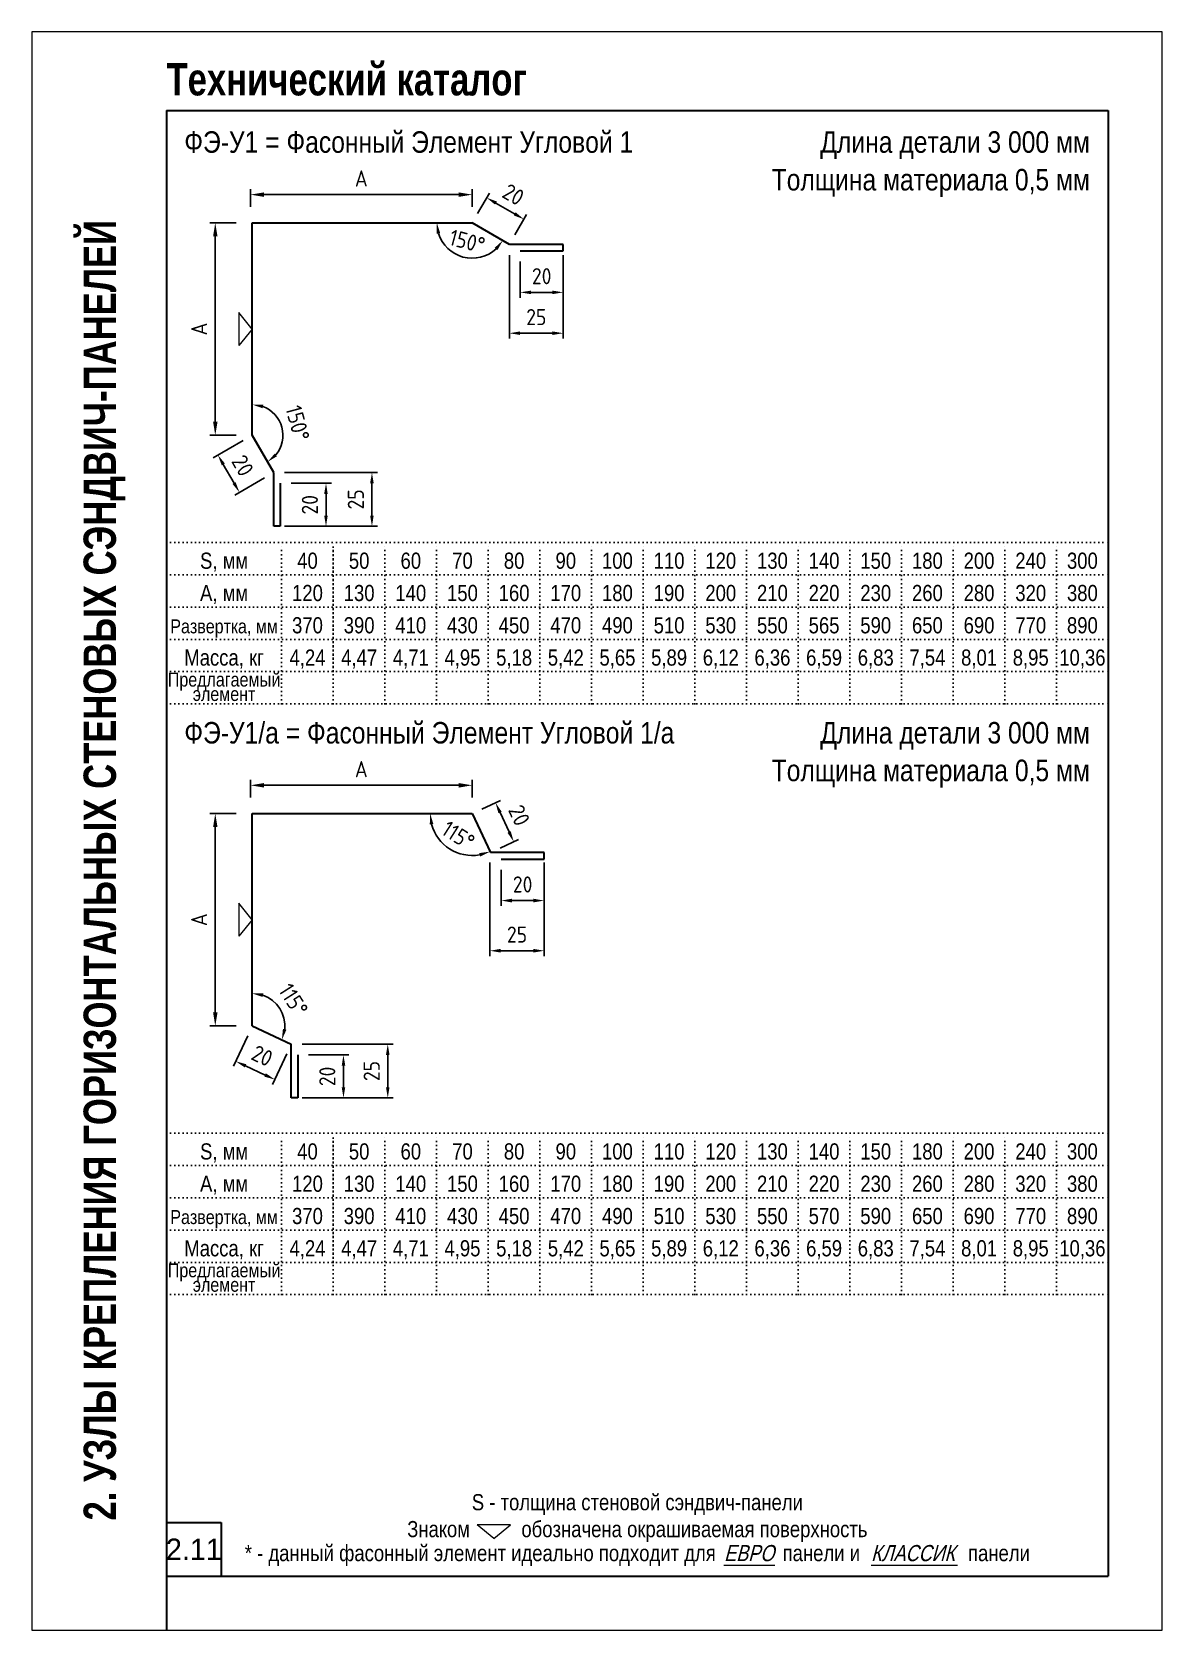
# Model space of a CAD drawing. Extents: x 5821 to 16321, y -13531 to 5774.
# Drawn here: x 5821 to 6871, y 2061 to 3546 of the extents above; entities that cross this region are included whole.
import ezdxf
from ezdxf.enums import TextEntityAlignment as Align

# ---------------------------------------------------------------- set-up
doc = ezdxf.new("R2010")
doc.units = 0
doc.header["$LTSCALE"] = 3
doc.linetypes.add('DOT2', pattern=[0.125, 0, -0.125])
doc.layers.get('0').update_dxf_attribs({"linetype": 'CONTINUOUS', "lineweight": 30})
doc.layers.get('DEFPOINTS').update_dxf_attribs({"linetype": 'CONTINUOUS'})
for name, color, linetype, lineweight in [('Logo', 1, 'CONTINUOUS', 9), ('new_fill', 8, 'CONTINUOUS', 13), ('RAZMER', 7, 'CONTINUOUS', 9), ('Нащельники', 1, 'CONTINUOUS', 30)]:
    doc.layers.add(name, color=color, linetype=linetype, lineweight=lineweight)
doc.layers.add('Punktir', color=7, linetype='CONTINUOUS')
doc.layers.add('Прогон', color=7, linetype='CONTINUOUS')
doc.styles.add('LOGO', font='HATTEN.TTF')
doc.styles.add('ROMANS', font='romans.shx', dxfattribs={"width": 0.85})
doc.styles.add('style1', font='ARIALN.TTF')
doc.styles.add('style2', font='impact.TTF')
doc.styles.add('курсив', font='ARIAL.TTF', dxfattribs={"width": 0.8, "oblique": 15})
doc.dimstyles.new('2.5', dxfattribs={"dimscale": 5, "dimtxt": 3, "dimasz": 2, "dimexe": 1, "dimexo": 2, "dimgap": 0, "dimtad": 0, "dimdec": 0, "dimlfac": 0.5, "dimzin": 9, "dimdsep": 46, "dimtxsty": 'ROMANS', "dimcen": -3, "dimdle": 1, "dimclrd": 256, "dimclre": 256, "dimclrt": 256, "dimadec": 0, "dimazin": 0, "dimtfac": 1, "dimtdec": 0, "dimtofl": 0, "dimtmove": 2, "dimatfit": 3, "dimfxl": 0, "dimtvp": 1, "dimtolj": 1, "dimtzin": 9, "dimarcsym": 0})
doc.dimstyles.new('5', dxfattribs={"dimscale": 5, "dimtxt": 3, "dimasz": 2.5, "dimexe": 1, "dimexo": 3, "dimgap": 0, "dimtad": 0, "dimdec": 0, "dimzin": 9, "dimdsep": 46, "dimtxsty": 'ROMANS', "dimblk2": 'OBLIQUE', "dimcen": -3, "dimdle": 1.5, "dimclrd": 256, "dimclre": 256, "dimclrt": 256, "dimadec": 0, "dimazin": 0, "dimtfac": 1, "dimtdec": 0, "dimtofl": 0, "dimtmove": 2, "dimatfit": 3, "dimfxl": 0, "dimtvp": 1, "dimtolj": 1, "dimtzin": 9, "dimarcsym": 0})

msp = doc.modelspace()

# ---------------------------------------------------------------- texts
at = {"style": 'style1'}
for s, p in [('ФЭ-У1 = Фасонный Элемент Угловой 1', (5962.63, 3433.98)), ('ФЭ-У1/a = Фасонный Элемент Угловой 1/a', (5962.63, 2885.04))]:
    msp.add_text(s, height=20, dxfattribs=at).set_placement(p)
for s, p in [('Длина детали 3 000 мм', (6804.09, 3433.98)), ('Толщина материала 0,5 мм', (6804.09, 3398.98)), ('Длина детали 3 000 мм', (6804.09, 2885.04)), ('Толщина материала 0,5 мм', (6804.09, 2850.04))]:
    msp.add_text(s, height=20, dxfattribs=at).set_placement(p, align=Align.RIGHT)
for s, height, p in [('S, мм', 15, (5999.59, 3047.43)), ('40', 15, (6077.09, 3047.43)), ('50', 15, (6125.09, 3047.43)), ('60', 15, (6173.09, 3047.43)), ('70', 15, (6221.09, 3047.43)), ('80', 15, (6269.09, 3047.43)), ('90', 15, (6317.09, 3047.43)), ('100', 15, (6365.09, 3047.43)), ('110', 15, (6413.09, 3047.43)), ('120', 15, (6461.09, 3047.43)), ('130', 15, (6509.09, 3047.43)), ('140', 15, (6557.09, 3047.43)), ('150', 15, (6605.09, 3047.43)), ('180', 15, (6653.09, 3047.43)), ('200', 15, (6701.09, 3047.43)), ('240', 15, (6749.09, 3047.43)), ('300', 15, (6797.09, 3047.43)), ('А, мм', 15, (5999.59, 3017.43)), ('120', 15, (6077.09, 3017.43)), ('130', 15, (6125.09, 3017.43)), ('140', 15, (6173.09, 3017.43)), ('150', 15, (6221.09, 3017.43)), ('160', 15, (6269.09, 3017.43)), ('170', 15, (6317.09, 3017.43)), ('180', 15, (6365.09, 3017.43)), ('190', 15, (6413.09, 3017.43)), ('200', 15, (6461.09, 3017.43)), ('210', 15, (6509.09, 3017.43)), ('220', 15, (6557.09, 3017.43)), ('230', 15, (6605.09, 3017.43)), ('260', 15, (6653.09, 3017.43)), ('280', 15, (6701.09, 3017.43)), ('320', 15, (6749.09, 3017.43)), ('380', 15, (6797.09, 3017.43)), ('Развертка, мм', 13, (5999.59, 2987.43)), ('370', 15, (6077.09, 2987.43)), ('390', 15, (6125.09, 2987.43)), ('410', 15, (6173.09, 2987.43)), ('430', 15, (6221.09, 2987.43)), ('450', 15, (6269.09, 2987.43)), ('470', 15, (6317.09, 2987.43)), ('490', 15, (6365.09, 2987.43)), ('510', 15, (6413.09, 2987.43)), ('530', 15, (6461.09, 2987.43)), ('550', 15, (6509.09, 2987.43)), ('565', 15, (6557.09, 2987.43)), ('590', 15, (6605.09, 2987.43)), ('650', 15, (6653.09, 2987.43)), ('690', 15, (6701.09, 2987.43)), ('770', 15, (6749.09, 2987.43)), ('890', 15, (6797.09, 2987.43)), ('Масса, кг', 15, (5999.59, 2957.43)), ('Предлагаемый', 13, (5999.59, 2937.99)), ('элемент', 13, (5999.59, 2924.58)), ('S, мм', 15, (5999.59, 2498.5)), ('40', 15, (6077.09, 2498.5)), ('50', 15, (6125.09, 2498.5)), ('60', 15, (6173.09, 2498.5)), ('70', 15, (6221.09, 2498.5)), ('80', 15, (6269.09, 2498.5)), ('90', 15, (6317.09, 2498.5)), ('100', 15, (6365.09, 2498.5)), ('110', 15, (6413.09, 2498.5)), ('120', 15, (6461.09, 2498.5)), ('130', 15, (6509.09, 2498.5)), ('140', 15, (6557.09, 2498.5)), ('150', 15, (6605.09, 2498.5)), ('180', 15, (6653.09, 2498.5)), ('200', 15, (6701.09, 2498.5)), ('240', 15, (6749.09, 2498.5)), ('300', 15, (6797.09, 2498.5)), ('А, мм', 15, (5999.59, 2468.5)), ('120', 15, (6077.09, 2468.5)), ('130', 15, (6125.09, 2468.5)), ('140', 15, (6173.09, 2468.5)), ('150', 15, (6221.09, 2468.5)), ('160', 15, (6269.09, 2468.5)), ('170', 15, (6317.09, 2468.5)), ('180', 15, (6365.09, 2468.5)), ('190', 15, (6413.09, 2468.5)), ('200', 15, (6461.09, 2468.5)), ('210', 15, (6509.09, 2468.5)), ('220', 15, (6557.09, 2468.5)), ('230', 15, (6605.09, 2468.5)), ('260', 15, (6653.09, 2468.5)), ('280', 15, (6701.09, 2468.5)), ('320', 15, (6749.09, 2468.5)), ('380', 15, (6797.09, 2468.5)), ('Развертка, мм', 13, (5999.59, 2438.5)), ('370', 15, (6077.09, 2438.5)), ('390', 15, (6125.09, 2438.5)), ('410', 15, (6173.09, 2438.5)), ('430', 15, (6221.09, 2438.5)), ('450', 15, (6269.09, 2438.5)), ('470', 15, (6317.09, 2438.5)), ('490', 15, (6365.09, 2438.5)), ('510', 15, (6413.09, 2438.5)), ('530', 15, (6461.09, 2438.5)), ('550', 15, (6509.09, 2438.5)), ('570', 15, (6557.09, 2438.5)), ('590', 15, (6605.09, 2438.5)), ('650', 15, (6653.09, 2438.5)), ('690', 15, (6701.09, 2438.5)), ('770', 15, (6749.09, 2438.5)), ('890', 15, (6797.09, 2438.5)), ('Масса, кг', 15, (5999.59, 2408.5)), ('Предлагаемый', 13, (5999.59, 2389.06)), ('элемент', 13, (5999.59, 2375.64)), ('S - толщина стеновой сэндвич-панели', 15, (6383.59, 2172.55)), ('Знаком          обозначена окрашиваемая поверхность', 15, (6383.59, 2147.55)), ('* - данный фасонный элемент идеально подходит для             панели и                     панели', 15, (6383.59, 2125.26))]:
    msp.add_text(s, height=height, dxfattribs=at).set_placement(p, align=Align.CENTER)
at = {"color": 1, "style": 'курсив', "oblique": 15, "width": 0.8}
for s, p in [('ЕВРО', (6487.41, 2125.26)), ('КЛАССИК', (6639.7, 2125.26))]:
    msp.add_text(s, height=15, dxfattribs=at).set_placement(p, align=Align.CENTER)
at = {"layer": 'new_fill', "style": 'style2'}
msp.add_text('Технический каталог', height=30, dxfattribs=at).set_placement((5946.09, 3487.31))
msp.add_text('2. УЗЛЫ КРЕПЛЕНИЯ ГОРИЗОНТАЛЬНЫХ СТЕНОВЫХ СЭНДВИЧ-ПАНЕЛЕЙ', height=30, rotation=90, dxfattribs=at).set_placement((5884.09, 2767.33), align=Align.MIDDLE_CENTER)
at = {"layer": 'new_fill', "style": 'LOGO'}
msp.add_text('2.11', height=20, dxfattribs=at).set_placement((5971.55, 2136.26), align=Align.MIDDLE_CENTER)
at = {"layer": 'RAZMER', "style": 'style1'}
for s, p in [('4,24', (6077.09, 2957.43)), ('4,47', (6125.09, 2957.43)), ('4,71', (6173.09, 2957.43)), ('4,95', (6221.09, 2957.43)), ('5,18', (6269.09, 2957.43)), ('5,42', (6317.09, 2957.43)), ('5,65', (6365.09, 2957.43)), ('5,89', (6413.09, 2957.43)), ('6,12', (6461.09, 2957.43)), ('6,36', (6509.09, 2957.43)), ('6,59', (6557.09, 2957.43)), ('6,83', (6605.09, 2957.43)), ('7,54', (6653.09, 2957.43)), ('8,01', (6701.09, 2957.43)), ('8,95', (6749.09, 2957.43)), ('10,36', (6797.09, 2957.43)), ('4,24', (6077.09, 2408.5)), ('4,47', (6125.09, 2408.5)), ('4,71', (6173.09, 2408.5)), ('4,95', (6221.09, 2408.5)), ('5,18', (6269.09, 2408.5)), ('5,42', (6317.09, 2408.5)), ('5,65', (6365.09, 2408.5)), ('5,89', (6413.09, 2408.5)), ('6,12', (6461.09, 2408.5)), ('6,36', (6509.09, 2408.5)), ('6,59', (6557.09, 2408.5)), ('6,83', (6605.09, 2408.5)), ('7,54', (6653.09, 2408.5)), ('8,01', (6701.09, 2408.5)), ('8,95', (6749.09, 2408.5)), ('10,36', (6797.09, 2408.5))]:
    msp.add_text(s, height=15, dxfattribs=at).set_placement(p, align=Align.CENTER)

# ---------------------------------------------------------------- blocks, each defined once
blk = doc.blocks.new('*D294')
at = {"layer": 'DEFPOINTS', "color": 0, "transparency": 16777216}
for p in [(6230.1, 3395.1), (6024.2, 3368.9), (6230.1, 3368.9)]:
    blk.add_point(p, dxfattribs=at)
at = {"layer": 'RAZMER', "lineweight": -2, "transparency": 16777216}
for p, q in [((6024.2, 3383.9), (6024.2, 3400.1)), ((6036.7, 3395.1), (6217.6, 3395.1)), ((6230.1, 3383.9), (6230.1, 3400.1))]:
    blk.add_line(p, q, dxfattribs=at)
at = {"layer": 'RAZMER', "transparency": 16777216}
for points in [[(6036.7, 3397.2), (6036.7, 3393), (6024.2, 3395.1)], [(6217.6, 3397.2), (6217.6, 3393), (6230.1, 3395.1)]]:
    blk.add_solid(points, dxfattribs=at)
at = {"layer": 'RAZMER', "transparency": 16777216, "insert": (6127.1, 3410.1), "char_height": 15, "attachment_point": 5, "style": 'ROMANS'}
blk.add_mtext('\\A1;{\\Fromans.shx|c204;А}', dxfattribs=at)
blk = doc.blocks.new('_OBLIQUE')
at = {"color": 0, "linetype": 'ByBlock'}
blk.add_line((-0.5, -0.5), (0.5, 0.5), dxfattribs=at)
blk = doc.blocks.new('*D295')
at = {"layer": 'DEFPOINTS', "color": 0, "transparency": 16777216}
for p in [(6025.8, 3368.9), (5991.4, 3171.5), (6025.8, 3171.5)]:
    blk.add_point(p, dxfattribs=at)
at = {"layer": 'RAZMER', "lineweight": -2, "transparency": 16777216}
for p, q in [((6010.8, 3368.9), (5986.4, 3368.9)), ((5991.4, 3356.4), (5991.4, 3184)), ((6010.8, 3171.5), (5986.4, 3171.5))]:
    blk.add_line(p, q, dxfattribs=at)
at = {"layer": 'RAZMER', "transparency": 16777216}
for points in [[(5989.4, 3356.4), (5993.5, 3356.4), (5991.4, 3368.9)], [(5989.4, 3184), (5993.5, 3184), (5991.4, 3171.5)]]:
    blk.add_solid(points, dxfattribs=at)
at = {"layer": 'RAZMER', "transparency": 16777216, "insert": (5976.4, 3270.2), "char_height": 15, "attachment_point": 5, "rotation": 90, "style": 'ROMANS'}
blk.add_mtext('\\A1;A', dxfattribs=at)
blk = doc.blocks.new('*D296')
at = {"layer": 'DEFPOINTS', "color": 0, "transparency": 16777216}
for p in [(6278.2, 3372.2), (6230.1, 3368.9), (6264.7, 3348.9)]:
    blk.add_point(p, dxfattribs=at)
at = {"layer": 'RAZMER', "lineweight": -2, "transparency": 16777216}
for p, q in [((6235.1, 3377.6), (6246.1, 3396.5)), ((6252.2, 3387.2), (6269.5, 3377.2)), ((6269.7, 3357.6), (6280.7, 3376.5))]:
    blk.add_line(p, q, dxfattribs=at)
at = {"layer": 'RAZMER', "transparency": 16777216}
for points in [[(6253.1, 3388.7), (6251.4, 3385.8), (6243.6, 3392.2)], [(6270.4, 3378.7), (6268.7, 3375.8), (6278.2, 3372.2)]]:
    blk.add_solid(points, dxfattribs=at)
at = {"layer": 'RAZMER', "transparency": 16777216, "insert": (6268.4, 3395.2), "char_height": 15, "attachment_point": 5, "rotation": 330, "style": 'ROMANS'}
blk.add_mtext('\\A1;20', dxfattribs=at)
blk = doc.blocks.new('*D297')
at = {"layer": 'DEFPOINTS', "color": 0, "transparency": 16777216}
for p in [(6274.7, 3342.9), (6314.7, 3342.9), (6314.7, 3304.3)]:
    blk.add_point(p, dxfattribs=at)
at = {"layer": 'RAZMER', "lineweight": -2, "transparency": 16777216}
for p, q in [((6274.7, 3332.9), (6274.7, 3299.3)), ((6314.7, 3332.9), (6314.7, 3299.3)), ((6284.7, 3304.3), (6304.7, 3304.3))]:
    blk.add_line(p, q, dxfattribs=at)
at = {"layer": 'RAZMER', "transparency": 16777216}
for points in [[(6284.7, 3305.9), (6284.7, 3302.6), (6274.7, 3304.3)], [(6304.7, 3305.9), (6304.7, 3302.6), (6314.7, 3304.3)]]:
    blk.add_solid(points, dxfattribs=at)
at = {"layer": 'RAZMER', "transparency": 16777216, "insert": (6294.7, 3319.3), "char_height": 15, "attachment_point": 5, "style": 'ROMANS'}
blk.add_mtext('\\A1;20', dxfattribs=at)
blk = doc.blocks.new('*D298')
at = {"layer": 'DEFPOINTS', "color": 0, "transparency": 16777216}
for p in [(6025.8, 3171.5), (6045.8, 3136.9), (6013.9, 3118.4)]:
    blk.add_point(p, dxfattribs=at)
at = {"layer": 'RAZMER', "lineweight": -2, "transparency": 16777216}
for p, q in [((6017.2, 3166.5), (5989.6, 3150.6)), ((5998.9, 3144.4), (6008.9, 3127.1)), ((6037.2, 3131.9), (6009.6, 3115.9))]:
    blk.add_line(p, q, dxfattribs=at)
at = {"layer": 'RAZMER', "transparency": 16777216}
for points in [[(6000.3, 3145.3), (5997.4, 3143.6), (5993.9, 3153.1)], [(6010.3, 3127.9), (6007.4, 3126.3), (6013.9, 3118.4)]]:
    blk.add_solid(points, dxfattribs=at)
at = {"layer": 'RAZMER', "transparency": 16777216, "insert": (6016.9, 3143.3), "char_height": 15, "attachment_point": 5, "rotation": 300, "style": 'ROMANS'}
blk.add_mtext('\\A1;20', dxfattribs=at)
blk = doc.blocks.new('*D299')
at = {"layer": 'DEFPOINTS', "color": 0, "transparency": 16777216}
for p in [(6051.8, 3126.9), (6051.8, 3086.9), (6094.3, 3086.9)]:
    blk.add_point(p, dxfattribs=at)
at = {"layer": 'RAZMER', "lineweight": -2, "transparency": 16777216}
for p, q in [((6061.8, 3126.9), (6099.3, 3126.9)), ((6094.3, 3116.9), (6094.3, 3096.9)), ((6061.8, 3086.9), (6099.3, 3086.9))]:
    blk.add_line(p, q, dxfattribs=at)
at = {"layer": 'RAZMER', "transparency": 16777216}
for points in [[(6092.6, 3116.9), (6095.9, 3116.9), (6094.3, 3126.9)], [(6092.6, 3096.9), (6095.9, 3096.9), (6094.3, 3086.9)]]:
    blk.add_solid(points, dxfattribs=at)
at = {"layer": 'RAZMER', "transparency": 16777216, "insert": (6079.3, 3106.9), "char_height": 15, "attachment_point": 5, "rotation": 90, "style": 'ROMANS'}
blk.add_mtext('\\A1;20', dxfattribs=at)
blk = doc.blocks.new('*D300')
at = {"layer": 'DEFPOINTS', "color": 0, "transparency": 16777216}
for p in [(6230.1, 2846.2), (6024.2, 2820), (6230.1, 2820)]:
    blk.add_point(p, dxfattribs=at)
at = {"layer": 'RAZMER', "lineweight": -2, "transparency": 16777216}
for p, q in [((6024.2, 2835), (6024.2, 2851.2)), ((6036.7, 2846.2), (6217.6, 2846.2)), ((6230.1, 2835), (6230.1, 2851.2))]:
    blk.add_line(p, q, dxfattribs=at)
at = {"layer": 'RAZMER', "transparency": 16777216}
for points in [[(6036.7, 2848.3), (6036.7, 2844.1), (6024.2, 2846.2)], [(6217.6, 2848.3), (6217.6, 2844.1), (6230.1, 2846.2)]]:
    blk.add_solid(points, dxfattribs=at)
at = {"layer": 'RAZMER', "transparency": 16777216, "insert": (6127.1, 2861.2), "char_height": 15, "attachment_point": 5, "style": 'ROMANS'}
blk.add_mtext('\\A1;{\\Fromans.shx|c204;А}', dxfattribs=at)
blk = doc.blocks.new('*D301')
at = {"layer": 'DEFPOINTS', "color": 0, "transparency": 16777216}
for p in [(6025.8, 2820), (5991.4, 2622.6), (6025.8, 2622.6)]:
    blk.add_point(p, dxfattribs=at)
at = {"layer": 'RAZMER', "lineweight": -2, "transparency": 16777216}
for p, q in [((6010.8, 2820), (5986.4, 2820)), ((5991.4, 2807.5), (5991.4, 2635.1)), ((6010.8, 2622.6), (5986.4, 2622.6))]:
    blk.add_line(p, q, dxfattribs=at)
at = {"layer": 'RAZMER', "transparency": 16777216}
for points in [[(5989.4, 2807.5), (5993.5, 2807.5), (5991.4, 2820)], [(5989.4, 2635.1), (5993.5, 2635.1), (5991.4, 2622.6)]]:
    blk.add_solid(points, dxfattribs=at)
at = {"layer": 'RAZMER', "transparency": 16777216, "insert": (5976.4, 2721.3), "char_height": 15, "attachment_point": 5, "rotation": 90, "style": 'ROMANS'}
blk.add_mtext('\\A1;A', dxfattribs=at)
blk = doc.blocks.new('*D302')
at = {"layer": 'DEFPOINTS', "color": 0, "transparency": 16777216}
for p in [(6257, 2777.7), (6297, 2777.7), (6297, 2739.1)]:
    blk.add_point(p, dxfattribs=at)
at = {"layer": 'RAZMER', "lineweight": -2, "transparency": 16777216}
for p, q in [((6257, 2767.7), (6257, 2734.1)), ((6297, 2767.7), (6297, 2734.1)), ((6267, 2739.1), (6287, 2739.1))]:
    blk.add_line(p, q, dxfattribs=at)
at = {"layer": 'RAZMER', "transparency": 16777216}
for points in [[(6267, 2740.8), (6267, 2737.4), (6257, 2739.1)], [(6287, 2740.8), (6287, 2737.4), (6297, 2739.1)]]:
    blk.add_solid(points, dxfattribs=at)
at = {"layer": 'RAZMER', "transparency": 16777216, "insert": (6277, 2754.1), "char_height": 15, "attachment_point": 5, "style": 'ROMANS'}
blk.add_mtext('\\A1;20', dxfattribs=at)
blk = doc.blocks.new('*D303')
at = {"layer": 'DEFPOINTS', "color": 0, "transparency": 16777216}
for p in [(6068.1, 2595.7), (6068.1, 2555.7), (6110.5, 2555.7)]:
    blk.add_point(p, dxfattribs=at)
at = {"layer": 'RAZMER', "lineweight": -2, "transparency": 16777216}
for p, q in [((6078.1, 2595.7), (6115.5, 2595.7)), ((6110.5, 2585.7), (6110.5, 2565.7)), ((6078.1, 2555.7), (6115.5, 2555.7))]:
    blk.add_line(p, q, dxfattribs=at)
at = {"layer": 'RAZMER', "transparency": 16777216}
for points in [[(6108.9, 2585.7), (6112.2, 2585.7), (6110.5, 2595.7)], [(6108.9, 2565.7), (6112.2, 2565.7), (6110.5, 2555.7)]]:
    blk.add_solid(points, dxfattribs=at)
at = {"layer": 'RAZMER', "transparency": 16777216, "insert": (6095.5, 2575.7), "char_height": 15, "attachment_point": 5, "rotation": 90, "style": 'ROMANS'}
blk.add_mtext('\\A1;20', dxfattribs=at)
blk = doc.blocks.new('*D304')
at = {"layer": 'DEFPOINTS', "color": 0, "transparency": 16777216}
for p in [(6025.8, 3368.9), (6230.1, 3368.9), (6230.1, 3368.9), (6209, 3343.7), (6264.7, 3348.9)]:
    blk.add_point(p, dxfattribs=at)
at = {"layer": 'RAZMER', "lineweight": -2, "transparency": 16777216}
blk.add_arc((6230.1, 3368.9), 32.9, 197.508, 312.492, dxfattribs=at)
at = {"layer": 'RAZMER', "transparency": 16777216}
for points in [[(6197.1, 3358.8), (6200.4, 3359.3), (6197.3, 3368.9)], [(6251, 3345.7), (6253.6, 3343.6), (6258.6, 3352.5)]]:
    blk.add_solid(points, dxfattribs=at)
at = {"layer": 'RAZMER', "transparency": 16777216, "insert": (6225.5, 3351.7), "char_height": 15, "attachment_point": 5, "rotation": 345, "style": 'ROMANS'}
blk.add_mtext('\\A1;150°', dxfattribs=at)
blk = doc.blocks.new('*D305')
at = {"layer": 'DEFPOINTS', "color": 0, "transparency": 16777216}
for p in [(6025.8, 3368.9), (6025.8, 3171.5), (6025.8, 3171.5), (6053.9, 3166.6), (6045.8, 3136.9)]:
    blk.add_point(p, dxfattribs=at)
at = {"layer": 'RAZMER', "lineweight": -2, "transparency": 16777216}
blk.add_arc((6025.8, 3171.5), 28.5, 320.1974, 69.8026, dxfattribs=at)
at = {"layer": 'RAZMER', "transparency": 16777216}
for points in [[(6035.4, 3196.6), (6036, 3199.9), (6025.8, 3200)], [(6048.8, 3152), (6046.7, 3154.5), (6040.1, 3146.8)]]:
    blk.add_solid(points, dxfattribs=at)
at = {"layer": 'RAZMER', "transparency": 16777216, "insert": (6067.9, 3182.8), "char_height": 15, "attachment_point": 5, "rotation": 285, "style": 'ROMANS'}
blk.add_mtext('\\A1;150°', dxfattribs=at)
blk = doc.blocks.new('*D306')
at = {"layer": 'DEFPOINTS', "color": 0, "transparency": 16777216}
for p in [(6025.8, 2820), (6230.1, 2820), (6230.1, 2820), (6199.5, 2795.8), (6247, 2783.7)]:
    blk.add_point(p, dxfattribs=at)
at = {"layer": 'RAZMER', "lineweight": -2, "transparency": 16777216}
blk.add_arc((6230.1, 2820), 39, 194.7263, 280.2737, dxfattribs=at)
at = {"layer": 'RAZMER', "transparency": 16777216}
for points in [[(6190.7, 2809.8), (6194, 2810.3), (6191.1, 2820)], [(6236.6, 2783.2), (6237.6, 2780), (6246.6, 2784.6)]]:
    blk.add_solid(points, dxfattribs=at)
at = {"layer": 'RAZMER', "transparency": 16777216, "insert": (6217.2, 2799.7), "char_height": 15, "attachment_point": 5, "rotation": 327.5, "style": 'ROMANS'}
blk.add_mtext('\\A1;115°', dxfattribs=at)
blk = doc.blocks.new('*D307')
at = {"layer": 'DEFPOINTS', "color": 0, "transparency": 16777216}
for p in [(6230.1, 2820), (6268.7, 2793.8), (6247, 2783.7)]:
    blk.add_point(p, dxfattribs=at)
at = {"layer": 'RAZMER', "lineweight": -2, "transparency": 16777216}
for p, q in [((6239.2, 2824.2), (6256.3, 2832.2)), ((6256, 2821), (6264.4, 2802.9)), ((6256.1, 2787.9), (6273.2, 2795.9))]:
    blk.add_line(p, q, dxfattribs=at)
at = {"layer": 'RAZMER', "transparency": 16777216}
for points in [[(6257.5, 2821.7), (6254.5, 2820.3), (6251.8, 2830.1)], [(6265.9, 2803.6), (6262.9, 2802.2), (6268.7, 2793.8)]]:
    blk.add_solid(points, dxfattribs=at)
at = {"layer": 'RAZMER', "transparency": 16777216, "insert": (6273.8, 2818.3), "char_height": 15, "attachment_point": 5, "rotation": 295, "style": 'ROMANS'}
blk.add_mtext('\\A1;20', dxfattribs=at)
blk = doc.blocks.new('*D308')
at = {"layer": 'DEFPOINTS', "color": 0, "transparency": 16777216}
for p in [(6025.8, 2820), (6055.3, 2629.6), (6025.8, 2622.6), (6025.8, 2622.6), (6062.1, 2605.7)]:
    blk.add_point(p, dxfattribs=at)
at = {"layer": 'RAZMER', "lineweight": -2, "transparency": 16777216}
blk.add_arc((6025.8, 2622.6), 30.3, 354.0175, 70.9825, dxfattribs=at)
at = {"layer": 'RAZMER', "transparency": 16777216}
for points in [[(6035.4, 2649.6), (6036, 2652.8), (6025.8, 2652.8)], [(6057.5, 2619), (6054.3, 2619.9), (6053.3, 2609.8)]]:
    blk.add_solid(points, dxfattribs=at)
at = {"layer": 'RAZMER', "transparency": 16777216, "insert": (6064, 2646.9), "char_height": 15, "attachment_point": 5, "rotation": 302.5, "style": 'ROMANS'}
blk.add_mtext('\\A1;115°', dxfattribs=at)
blk = doc.blocks.new('*D309')
at = {"layer": 'DEFPOINTS', "color": 0, "transparency": 16777216}
for p in [(6025.8, 2622.6), (6062.1, 2605.7), (6046.8, 2572.8)]:
    blk.add_point(p, dxfattribs=at)
at = {"layer": 'RAZMER', "lineweight": -2, "transparency": 16777216}
for p, q in [((6021.6, 2613.5), (6008.4, 2585.2)), ((6019.6, 2585.5), (6037.7, 2577)), ((6057.9, 2596.6), (6044.6, 2568.3))]:
    blk.add_line(p, q, dxfattribs=at)
at = {"layer": 'RAZMER', "transparency": 16777216}
for points in [[(6020.3, 2587), (6018.9, 2584), (6010.5, 2589.7)], [(6038.4, 2578.6), (6037, 2575.5), (6046.8, 2572.8)]]:
    blk.add_solid(points, dxfattribs=at)
at = {"layer": 'RAZMER', "transparency": 16777216, "insert": (6035, 2594.9), "char_height": 15, "attachment_point": 5, "rotation": 335, "style": 'ROMANS'}
blk.add_mtext('\\A1;20', dxfattribs=at)
blk = doc.blocks.new('*D310')
at = {"layer": 'DEFPOINTS', "color": 0, "transparency": 16777216}
for p in [(6264.7, 3348.9), (6314.7, 3348.9), (6314.7, 3266.3)]:
    blk.add_point(p, dxfattribs=at)
at = {"layer": 'RAZMER', "lineweight": -2, "transparency": 16777216}
for p, q in [((6264.7, 3338.9), (6264.7, 3261.3)), ((6314.7, 3338.9), (6314.7, 3261.3)), ((6274.7, 3266.3), (6304.7, 3266.3))]:
    blk.add_line(p, q, dxfattribs=at)
at = {"layer": 'RAZMER', "transparency": 16777216}
for points in [[(6274.7, 3268), (6274.7, 3264.7), (6264.7, 3266.3)], [(6304.7, 3268), (6304.7, 3264.7), (6314.7, 3266.3)]]:
    blk.add_solid(points, dxfattribs=at)
at = {"layer": 'RAZMER', "transparency": 16777216, "insert": (6289.7, 3281.3), "char_height": 15, "attachment_point": 5, "style": 'ROMANS'}
blk.add_mtext('\\A1;25', dxfattribs=at)
blk = doc.blocks.new('*D311')
at = {"layer": 'DEFPOINTS', "color": 0, "transparency": 16777216}
for p in [(6045.8, 3136.9), (6045.8, 3086.9), (6137, 3086.9)]:
    blk.add_point(p, dxfattribs=at)
at = {"layer": 'RAZMER', "lineweight": -2, "transparency": 16777216}
for p, q in [((6055.8, 3136.9), (6142, 3136.9)), ((6137, 3126.9), (6137, 3096.9)), ((6055.8, 3086.9), (6142, 3086.9))]:
    blk.add_line(p, q, dxfattribs=at)
at = {"layer": 'RAZMER', "transparency": 16777216}
for points in [[(6135.3, 3126.9), (6138.6, 3126.9), (6137, 3136.9)], [(6135.3, 3096.9), (6138.6, 3096.9), (6137, 3086.9)]]:
    blk.add_solid(points, dxfattribs=at)
at = {"layer": 'RAZMER', "transparency": 16777216, "insert": (6122, 3111.9), "char_height": 15, "attachment_point": 5, "rotation": 90, "style": 'ROMANS'}
blk.add_mtext('\\A1;25', dxfattribs=at)
blk = doc.blocks.new('*D312')
at = {"layer": 'DEFPOINTS', "color": 0, "transparency": 16777216}
for p in [(6246.6, 2784.6), (6297, 2784.6), (6297, 2692.5)]:
    blk.add_point(p, dxfattribs=at)
at = {"layer": 'RAZMER', "lineweight": -2, "transparency": 16777216}
for p, q in [((6246.6, 2774.6), (6246.6, 2687.5)), ((6297, 2774.6), (6297, 2687.5)), ((6256.6, 2692.5), (6287, 2692.5))]:
    blk.add_line(p, q, dxfattribs=at)
at = {"layer": 'RAZMER', "transparency": 16777216}
for points in [[(6256.6, 2694.2), (6256.6, 2690.8), (6246.6, 2692.5)], [(6287, 2694.2), (6287, 2690.8), (6297, 2692.5)]]:
    blk.add_solid(points, dxfattribs=at)
at = {"layer": 'RAZMER', "transparency": 16777216, "insert": (6271.8, 2707.5), "char_height": 15, "attachment_point": 5, "style": 'ROMANS'}
blk.add_mtext('\\A1;25', dxfattribs=at)
blk = doc.blocks.new('*D313')
at = {"layer": 'DEFPOINTS', "color": 0, "transparency": 16777216}
for p in [(6062.1, 2605.7), (6062.1, 2555.7), (6151.7, 2555.7)]:
    blk.add_point(p, dxfattribs=at)
at = {"layer": 'RAZMER', "lineweight": -2, "transparency": 16777216}
for p, q in [((6072.1, 2605.7), (6156.7, 2605.7)), ((6151.7, 2595.7), (6151.7, 2565.7)), ((6072.1, 2555.7), (6156.7, 2555.7))]:
    blk.add_line(p, q, dxfattribs=at)
at = {"layer": 'RAZMER', "transparency": 16777216}
for points in [[(6150, 2595.7), (6153.3, 2595.7), (6151.7, 2605.7)], [(6150, 2565.7), (6153.3, 2565.7), (6151.7, 2555.7)]]:
    blk.add_solid(points, dxfattribs=at)
at = {"layer": 'RAZMER', "transparency": 16777216, "insert": (6136.7, 2580.7), "char_height": 15, "attachment_point": 5, "rotation": 90, "style": 'ROMANS'}
blk.add_mtext('\\A1;25', dxfattribs=at)

# ---------------------------------------------------------------- dimensions: what is measured, and where the dimension line sits
at = {"layer": 'RAZMER'}
for base, p1, p2, picture, middle in [((6230.11, 3395.11), (6024.17, 3368.91), (6230.11, 3368.91), '*D294', (6127.14, 3410.11)), ((6230.11, 2846.17), (6024.17, 2819.97), (6230.11, 2819.97), '*D300', (6127.14, 2861.17))]:
    dim = msp.add_linear_dim(base=base, p1=p1, p2=p2, text='{\\Fromans.shx|c204;А}', dimstyle='5', dxfattribs=at)
    dim.commit()
    dim.dimension.update_dxf_attribs({"geometry": picture, "text_midpoint": middle})
for p1, p2, distance, picture, middle in [((6230.11, 3368.91), (6264.75, 3348.91), 26.9, '*D296', (6268.38, 3395.2)), ((6025.83, 3171.52), (6045.83, 3136.88), -36.88, '*D298', (6016.88, 3143.26)), ((6230.11, 2819.97), (6247.01, 2783.72), 23.89, '*D307', (6273.8, 2818.28)), ((6025.83, 2622.58), (6062.08, 2605.68), -36.25, '*D309', (6034.97, 2594.87))]:
    dim = msp.add_aligned_dim(p1=p1, p2=p2, distance=distance, dimstyle='2.5', dxfattribs=at)
    dim.commit()
    dim.dimension.update_dxf_attribs({"geometry": picture, "text_midpoint": middle})
for base, p1, p2, picture, middle in [((5991.44, 3171.52), (6025.83, 3368.91), (6025.83, 3171.52), '*D295', (5976.44, 3270.22)), ((5991.44, 2622.58), (6025.83, 2819.97), (6025.83, 2622.58), '*D301', (5976.44, 2721.28))]:
    dim = msp.add_linear_dim(base=base, p1=p1, p2=p2, angle=90, text='A', dimstyle='5', dxfattribs=at)
    dim.commit()
    dim.dimension.update_dxf_attribs({"geometry": picture, "text_midpoint": middle})
for base, line1, line2, picture, middle in [((6208.99, 3343.74), ((6025.83, 3368.91), (6230.11, 3368.91)), ((6264.75, 3348.91), (6230.11, 3368.91)), '*D304', (6225.49, 3351.67)), ((6199.5, 2795.78), ((6025.83, 2819.97), (6230.11, 2819.97)), ((6230.11, 2819.97), (6247.01, 2783.72)), '*D306', (6217.2, 2799.72)), ((6055.28, 2629.56), ((6025.83, 2622.58), (6062.08, 2605.68)), ((6025.83, 2622.58), (6025.83, 2819.97)), '*D308', (6064, 2646.9))]:
    dim = msp.add_angular_dim_2l(base=base, line1=line1, line2=line2, dimstyle='2.5', dxfattribs=at)
    dim.commit()
    dim.dimension.update_dxf_attribs({"geometry": picture, "text_midpoint": middle})
dim = msp.add_angular_dim_2l(base=(6053.91, 3166.57), line1=((6025.83, 3171.52), (6025.83, 3368.91)), line2=((6045.83, 3136.88), (6025.83, 3171.52)), dimstyle='2.5', override={"dimlfac": 0.5, "dimtxsty": 'ROMANS', "dimsah": 1, "dimtolj": 1}, dxfattribs=at)
dim.commit()
dim.dimension.update_dxf_attribs({"geometry": '*D305', "text_midpoint": (6067.86, 3182.78)})
for base, p1, p2, picture, middle in [((6314.75, 3266.32), (6264.75, 3348.91), (6314.75, 3348.91), '*D310', (6289.75, 3281.32)), ((6314.75, 3304.28), (6274.75, 3342.91), (6314.75, 3342.91), '*D297', (6294.75, 3319.28)), ((6297.01, 2692.51), (6246.6, 2784.62), (6297.01, 2784.62), '*D312', (6271.8, 2707.51)), ((6297.01, 2739.09), (6257.01, 2777.72), (6297.01, 2777.72), '*D302', (6277.01, 2754.09))]:
    dim = msp.add_linear_dim(base=base, p1=p1, p2=p2, dimstyle='2.5', dxfattribs=at)
    dim.commit()
    dim.dimension.update_dxf_attribs({"geometry": picture, "text_midpoint": middle})
for base, p1, p2, picture, middle in [((6136.97, 3086.88), (6045.83, 3136.88), (6045.83, 3086.88), '*D311', (6121.97, 3111.88)), ((6151.66, 2555.68), (6062.08, 2605.68), (6062.08, 2555.68), '*D313', (6136.66, 2580.68))]:
    dim = msp.add_linear_dim(base=base, p1=p1, p2=p2, angle=90, dimstyle='2.5', override={"dimlfac": 0.5, "dimtxsty": 'ROMANS', "dimsah": 1, "dimtolj": 1}, dxfattribs=at)
    dim.commit()
    dim.dimension.update_dxf_attribs({"geometry": picture, "text_midpoint": middle})
for base, p1, p2, picture, middle in [((6094.27, 3086.88), (6051.83, 3126.88), (6051.83, 3086.88), '*D299', (6079.27, 3106.88)), ((6110.53, 2555.68), (6068.08, 2595.68), (6068.08, 2555.68), '*D303', (6095.53, 2575.68))]:
    dim = msp.add_linear_dim(base=base, p1=p1, p2=p2, angle=90, dimstyle='2.5', dxfattribs=at)
    dim.commit()
    dim.dimension.update_dxf_attribs({"geometry": picture, "text_midpoint": middle})

# ---------------------------------------------------------------- linework, layer by layer
at = {"color": 1}
for p, q in [((5946.09, 3473.41), (5946.09, 2111.26)), ((5946.09, 3473.41), (6821.09, 3473.41)), ((5946.09, 3473.41), (5946.09, 2061.26)), ((6821.09, 3473.41), (6821.09, 2111.26)), ((5946.09, 2161.26), (5997.01, 2161.26)), ((5997.01, 2161.26), (5997.01, 2111.26)), ((5946.09, 2111.26), (6821.09, 2111.26))]:
    msp.add_line(p, q, dxfattribs=at)
at = {"layer": 'Logo'}
for p, q in [((6464.07, 2121.69), (6511.31, 2121.69)), ((6600.69, 2121.69), (6681.14, 2121.69))]:
    msp.add_line(p, q, dxfattribs=at)
at = {"layer": 'Punktir', "linetype": 'DOT2', "ltscale": 10}
for p, q in [((5946.09, 3071.86), (6821.09, 3071.86)), ((6053.09, 2921.86), (6053.09, 3071.86)), ((6101.09, 2951.86), (6101.09, 3071.86)), ((6101.09, 2921.86), (6101.09, 3071.86)), ((6149.09, 2921.86), (6149.09, 3071.86)), ((6197.09, 2921.86), (6197.09, 3071.86)), ((6245.09, 2921.86), (6245.09, 3071.86)), ((6293.09, 2921.86), (6293.09, 3071.86)), ((6341.09, 2921.86), (6341.09, 3071.86)), ((6389.09, 2921.86), (6389.09, 3071.86)), ((6437.09, 2921.86), (6437.09, 3071.86)), ((6485.09, 2921.86), (6485.09, 3071.86)), ((6533.09, 2921.86), (6533.09, 3071.86)), ((6581.09, 2921.86), (6581.09, 3071.86)), ((6629.09, 2921.86), (6629.09, 3071.86)), ((6677.09, 2921.86), (6677.09, 3071.86)), ((6725.09, 2921.86), (6725.09, 3071.86)), ((6773.09, 2921.86), (6773.09, 3071.86)), ((5946.09, 3041.86), (6821.09, 3041.86)), ((5946.09, 3011.86), (6821.09, 3011.86)), ((5946.09, 2981.86), (6821.09, 2981.86)), ((5946.09, 2951.86), (6821.09, 2951.86)), ((5946.09, 2921.86), (6821.09, 2921.86)), ((5946.09, 2921.86), (6821.09, 2921.86)), ((5946.09, 2522.92), (6821.09, 2522.92)), ((6053.09, 2372.92), (6053.09, 2522.92)), ((6101.09, 2402.92), (6101.09, 2522.92)), ((6101.09, 2372.92), (6101.09, 2522.92)), ((6149.09, 2372.92), (6149.09, 2522.92)), ((6197.09, 2372.92), (6197.09, 2522.92)), ((6245.09, 2372.92), (6245.09, 2522.92)), ((6293.09, 2372.92), (6293.09, 2522.92)), ((6341.09, 2372.92), (6341.09, 2522.92)), ((6389.09, 2372.92), (6389.09, 2522.92)), ((6437.09, 2372.92), (6437.09, 2522.92)), ((6485.09, 2372.92), (6485.09, 2522.92)), ((6533.09, 2372.92), (6533.09, 2522.92)), ((6581.09, 2372.92), (6581.09, 2522.92)), ((6629.09, 2372.92), (6629.09, 2522.92)), ((6677.09, 2372.92), (6677.09, 2522.92)), ((6725.09, 2372.92), (6725.09, 2522.92)), ((6773.09, 2372.92), (6773.09, 2522.92)), ((5946.09, 2492.92), (6821.09, 2492.92)), ((5946.09, 2462.92), (6821.09, 2462.92)), ((5946.09, 2432.92), (6821.09, 2432.92)), ((5946.09, 2402.92), (6821.09, 2402.92)), ((5946.09, 2372.92), (6821.09, 2372.92)), ((5946.09, 2372.92), (6821.09, 2372.92))]:
    msp.add_line(p, q, dxfattribs=at)
at = {"layer": 'RAZMER'}
for p, q in [((6013.17, 3285.61), (6013.17, 3254.82)), ((6025.83, 3270.22), (6013.17, 3285.61)), ((6025.83, 3270.22), (6013.17, 3254.82)), ((6013.17, 2736.67), (6013.17, 2705.88)), ((6025.83, 2721.28), (6013.17, 2736.67)), ((6025.83, 2721.28), (6013.17, 2705.88)), ((6250.29, 2146.37), (6234.89, 2159.03)), ((6265.68, 2159.03), (6234.89, 2159.03)), ((6250.29, 2146.37), (6265.68, 2159.03))]:
    msp.add_line(p, q, dxfattribs=at)
msp.add_lwpolyline([(6871.09, 3546.26), (5821.09, 3546.26), (5821.09, 2061.26), (6871.09, 2061.26)], close=True, dxfattribs=at)
at = {"layer": 'Нащельники'}
for p, q in [((6025.83, 3171.52), (6025.83, 3368.91)), ((6025.83, 3368.91), (6230.11, 3368.91)), ((6264.75, 3348.91), (6230.11, 3368.91)), ((6314.75, 3348.91), (6264.75, 3348.91)), ((6274.75, 3342.91), (6314.75, 3342.91)), ((6314.75, 3342.91), (6314.75, 3348.91)), ((6045.83, 3136.88), (6025.83, 3171.52)), ((6045.83, 3086.88), (6045.83, 3136.88)), ((6051.83, 3126.88), (6051.83, 3086.88)), ((6051.83, 3086.88), (6045.83, 3086.88)), ((6025.83, 2622.58), (6025.83, 2819.97)), ((6025.83, 2819.97), (6230.11, 2819.97)), ((6230.11, 2819.97), (6247.01, 2783.72)), ((6297.01, 2783.72), (6247.01, 2783.72)), ((6257.01, 2777.72), (6297.01, 2777.72)), ((6297.01, 2777.72), (6297.01, 2783.72)), ((6025.83, 2622.58), (6062.08, 2605.68)), ((6062.08, 2555.68), (6062.08, 2605.68)), ((6068.08, 2595.68), (6068.08, 2555.68)), ((6068.08, 2555.68), (6062.08, 2555.68))]:
    msp.add_line(p, q, dxfattribs=at)
at = {"layer": 'Прогон', "color": 1, "lineweight": 0}
for p, q in [((6314.75, 3342.91), (6302.64, 3342.91)), ((6314.75, 3348.91), (6314.75, 3342.91)), ((6051.83, 3086.88), (6045.83, 3086.88)), ((6297.01, 2783.72), (6297.01, 2777.72)), ((6068.08, 2555.68), (6062.08, 2555.68))]:
    msp.add_line(p, q, dxfattribs=at)

msp.set_redraw_order([(e.dxf.handle, doc.entitydb.next_handle()) for e in msp.query("TEXT MTEXT ATTDEF DIMENSION ARC_DIMENSION")])  # texts and dimensions are drawn at this point

doc.saveas('drawing.dxf')
